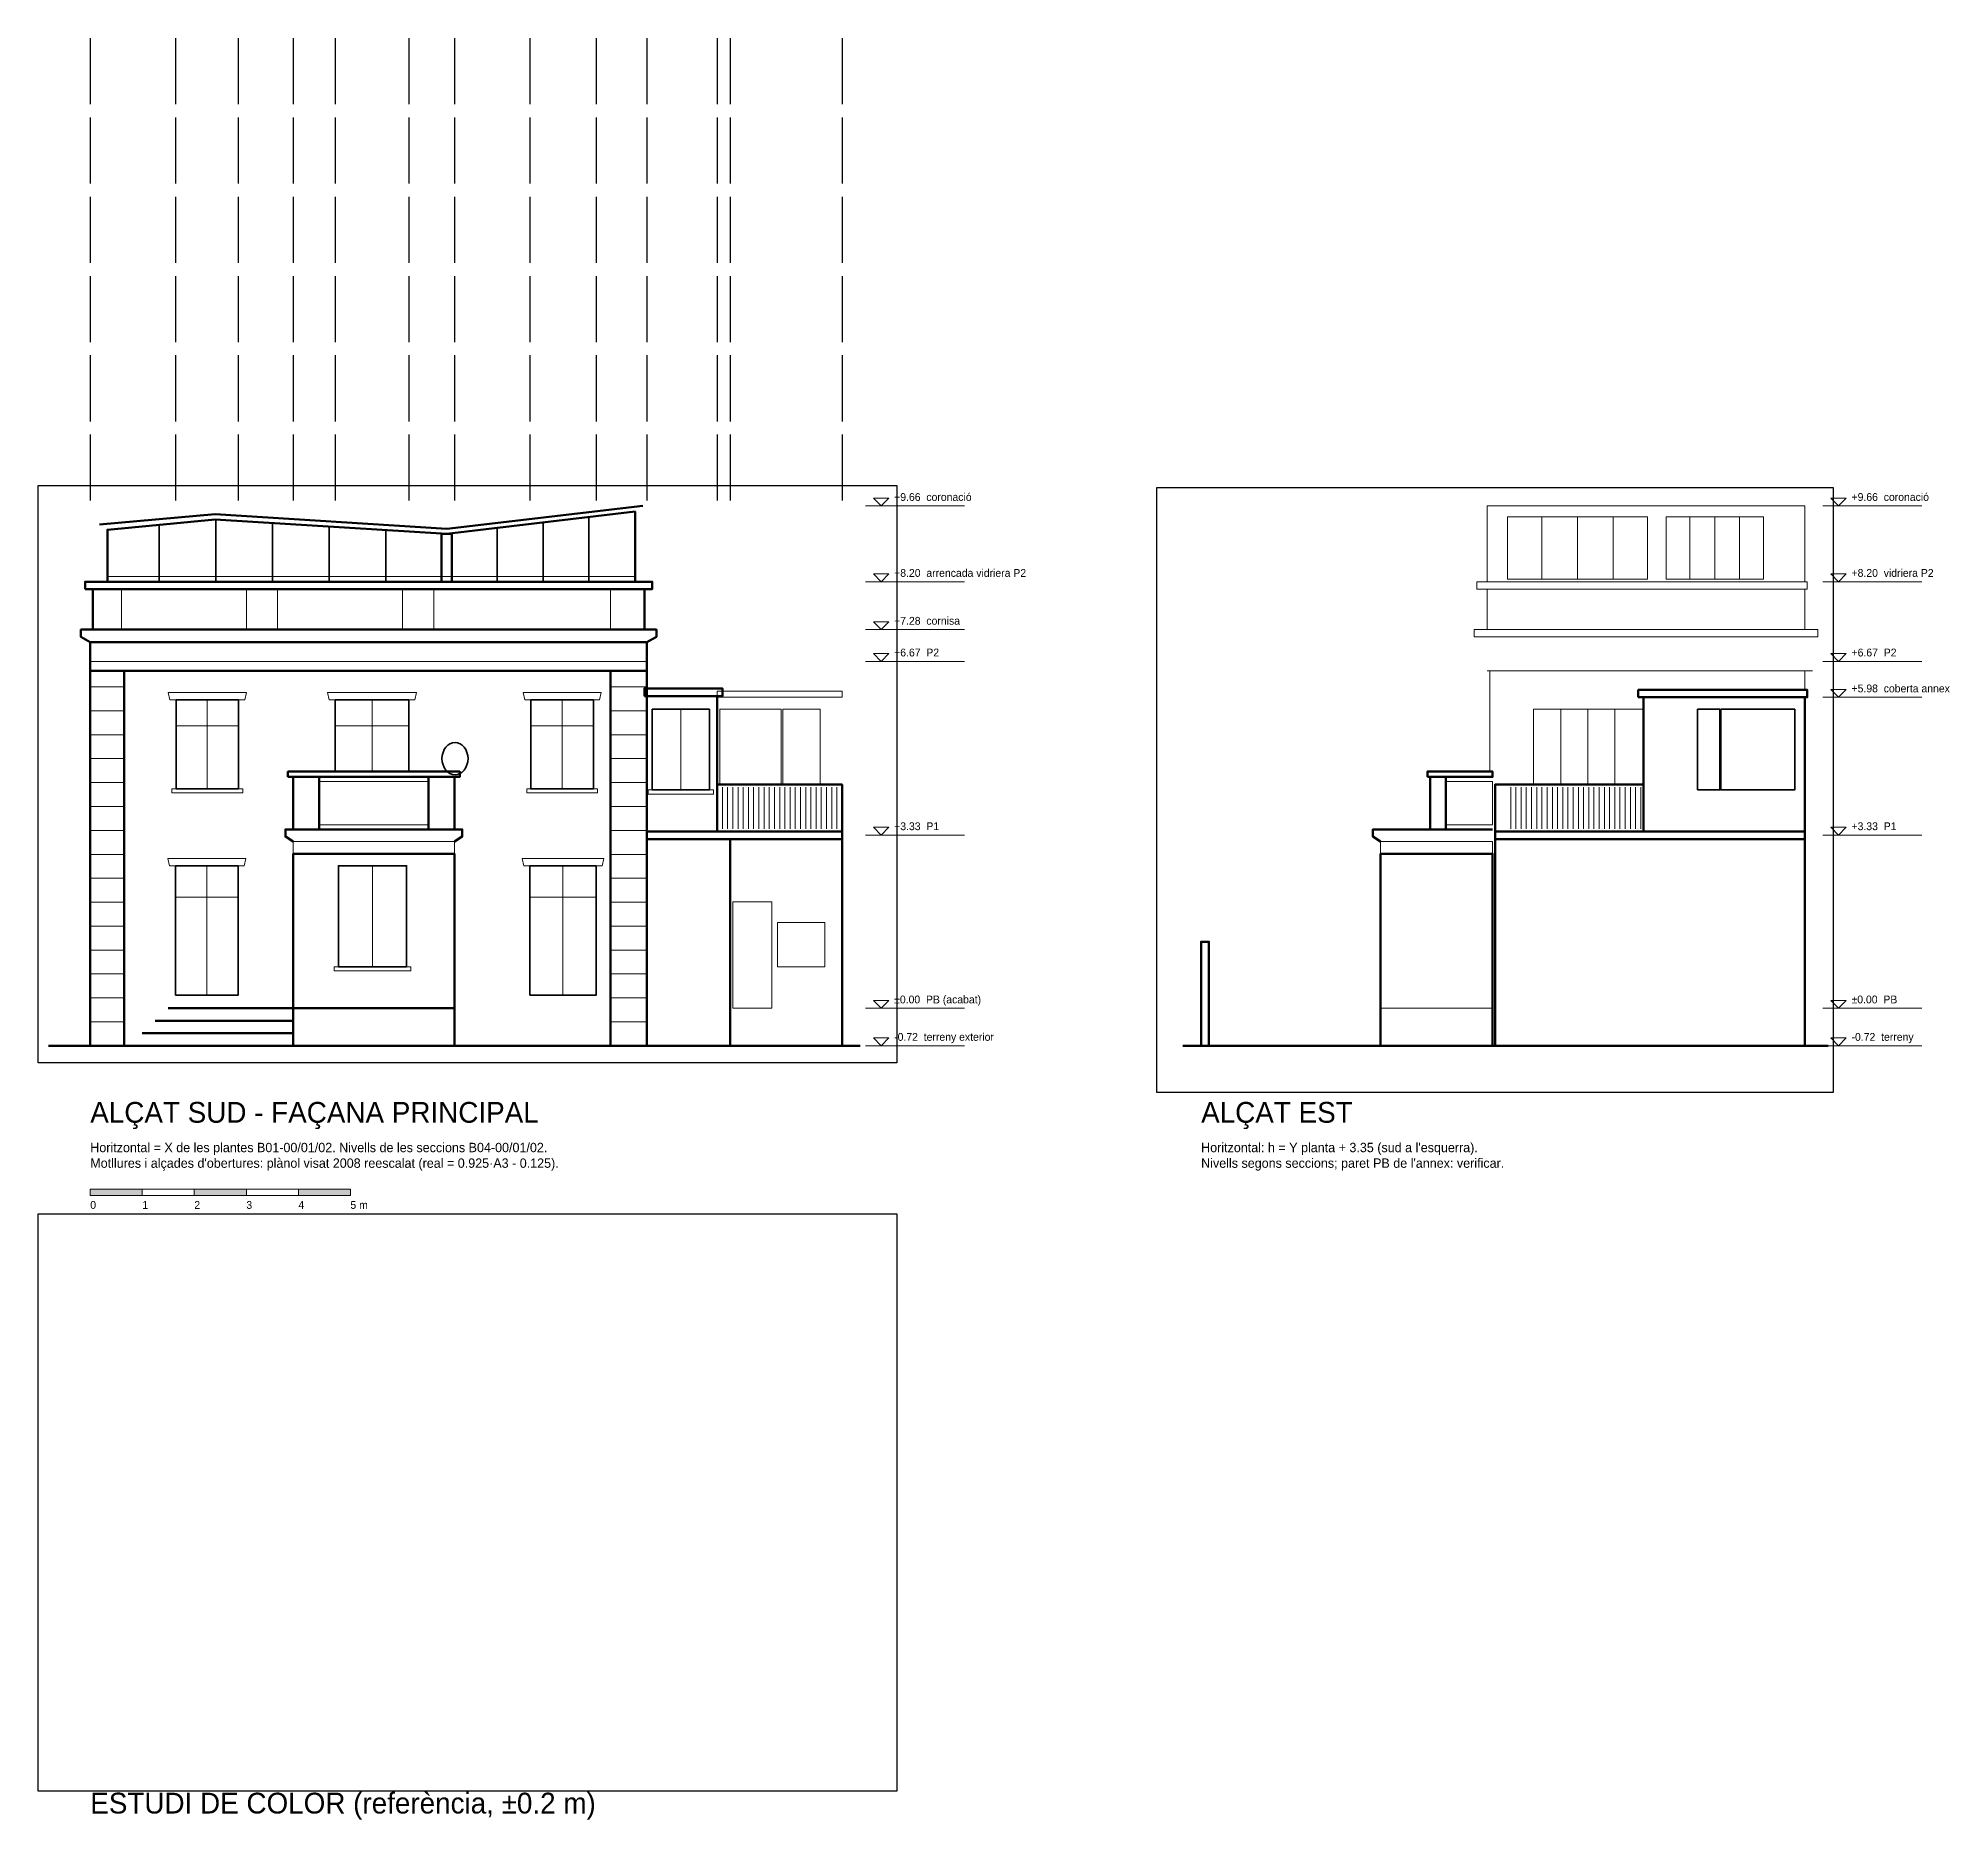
# Model space of a CAD drawing. Header units: metres. Extents: x -31 to 24.7, y -37.6 to -3.4.
# Drawn here: x -12 to 24.74, y -37.6 to -3.35 of the extents above; entities that cross this region are included whole.
import ezdxf
from ezdxf.enums import TextEntityAlignment as Align

# ---------------------------------------------------------------- set-up
doc = ezdxf.new("R2010")
doc.units = ezdxf.units.M
doc.linetypes.add('DASHED', pattern=[1.524, 1.27, -0.254])
for name, color, linetype, lineweight in [('A-ALCAT-CONTORN', 7, 'Continuous', 50), ('A-ALCAT-COTES', 1, 'Continuous', 18), ('A-ALCAT-FONS', 9, 'Continuous', 9), ('A-ALCAT-JUNTES', 8, 'Continuous', 9), ('A-ALCAT-MOTLLURES', 3, 'Continuous', 18), ('A-ALCAT-OBERTURES', 4, 'Continuous', 35), ('A-ALCAT-TERRENY', 7, 'Continuous', 70), ('A-ALCAT-TEXT', 7, 'Continuous', 18)]:
    doc.layers.add(name, color=color, linetype=linetype, lineweight=lineweight)
doc.layers.add('A-ALCAT-LINIES-REFERIDA', color=9, linetype='Continuous', plot=False)
doc.layers.add('A-ALCAT-REF-IMATGE', color=8, linetype='Continuous', plot=False)
picture_1 = doc.add_image_def('image1.png', size_in_pixel=(1650, 1200))
picture_2 = doc.add_image_def('image3.png', size_in_pixel=(1300, 1200))
picture_3 = doc.add_image_def('image4.png', size_in_pixel=(1650, 1200))

msp = doc.modelspace()

# ---------------------------------------------------------------- texts
at = {"layer": 'A-ALCAT-COTES'}
for s, p in [('+9.66  coronació', (4.45, -12.29)), ('+9.66  coronació', (22.85, -12.29)), ('+8.20  arrencada vidriera P2', (4.45, -13.75)), ('+8.20  vidriera P2', (22.85, -13.75)), ('+7.28  cornisa', (4.45, -14.67)), ('+6.67  P2', (4.45, -15.28)), ('+6.67  P2', (22.85, -15.28)), ('+5.98  coberta annex', (22.85, -15.97)), ('+3.33  P1', (4.45, -18.62)), ('+3.33  P1', (22.85, -18.62)), ('±0.00  PB (acabat)', (4.45, -21.95)), ('±0.00  PB', (22.85, -21.95)), ('-0.72  terreny exterior', (4.45, -22.67)), ('-0.72  terreny', (22.85, -22.67)), ('0', (-11, -25.9)), ('1', (-10, -25.9)), ('2', (-9, -25.9)), ('3', (-8, -25.9)), ('4', (-7, -25.9)), ('5 m', (-6, -25.9))]:
    msp.add_text(s, height=0.15, dxfattribs=at).set_placement(p, align=Align.BOTTOM_LEFT)
at = {"layer": 'A-ALCAT-TEXT'}
for s, height, p in [('ALÇAT SUD - FAÇANA PRINCIPAL', 0.4, (-11, -24.32)), ('ALÇAT EST', 0.4, (10.35, -24.32)), ('Horitzontal = X de les plantes B01-00/01/02. Nivells de les seccions B04-00/01/02.', 0.18, (-11, -24.82)), ("Horitzontal: h = Y planta + 3.35 (sud a l'esquerra).", 0.18, (10.35, -24.82)), ("Motllures i alçades d'obertures: plànol visat 2008 reescalat (real = 0.925·A3 - 0.125).", 0.18, (-11, -25.12)), ("Nivells segons seccions; paret PB de l'annex: verificar.", 0.18, (10.35, -25.12)), ('ESTUDI DE COLOR (referència, ±0.2 m)', 0.4, (-11, -37.6))]:
    msp.add_text(s, height=height, dxfattribs=at).set_placement(p, align=Align.BOTTOM_LEFT)

# ---------------------------------------------------------------- hatches: boundary and pattern name
at = {"layer": 'A-ALCAT-COTES'}
for points in [[(-11, -25.6), (-10, -25.6), (-10, -25.48), (-11, -25.48)], [(-9, -25.6), (-8, -25.6), (-8, -25.48), (-9, -25.48)], [(-7, -25.6), (-6, -25.6), (-6, -25.48), (-7, -25.48)]]:
    msp.add_hatch(color=1, dxfattribs=at).paths.add_polyline_path(points)

# ---------------------------------------------------------------- linework, layer by layer
at = {"layer": 'A-ALCAT-CONTORN'}
for p, q in [((1.3, -22.72), (1.3, -18.75)), ((-9.5, -22), (-7.1, -22)), ((-9.75, -22.24), (-7.1, -22.24)), ((-10, -22.48), (-7.1, -22.48))]:
    msp.add_line(p, q, dxfattribs=at)
for points in [[(-10.82, -12.7), (-8.6, -12.5), (-4.15, -12.78), (-0.38, -12.34)], [(-10.67, -13.8), (-10.67, -12.8), (-8.6, -12.6), (-4.15, -12.88), (-0.53, -12.45), (-0.53, -13.8)], [(-11, -14.96), (-11.18, -14.86), (-11.18, -14.72), (-0.12, -14.72), (-0.12, -14.86), (-0.3, -14.96)], [(-10.35, -22.72), (-10.35, -15.51), (-1, -15.51), (-1, -22.72)], [(-0.3, -18.6), (-0.3, -16), (1.05, -16), (1.05, -18.6)], [(18.85, -18.6), (18.85, -16.02), (21.95, -16.02), (21.95, -18.6)], [(-7.1, -18.79), (-7.25, -18.7), (-7.25, -18.56), (-3.85, -18.56), (-3.85, -18.7), (-4, -18.79)], [(13.8, -18.79), (13.65, -18.7), (13.65, -18.56), (15.95, -18.56)], [(-0.3, -22.72), (-0.3, -18.75), (3.45, -18.75), (3.45, -22.72)]]:
    msp.add_lwpolyline(points, dxfattribs=at)
for points in [[(-4.25, -13.8), (-4.05, -13.8), (-4.05, -12.88), (-4.25, -12.88)], [(-11.1, -13.94), (-0.2, -13.94), (-0.2, -13.8), (-11.1, -13.8)], [(-10.95, -14.72), (-0.35, -14.72), (-0.35, -13.94), (-10.95, -13.94)], [(-11, -15.51), (-0.3, -15.51), (-0.3, -14.96), (-11, -14.96)], [(-11, -22.72), (-10.35, -22.72), (-10.35, -15.51), (-11, -15.51)], [(-1, -22.72), (-0.3, -22.72), (-0.3, -15.51), (-1, -15.51)], [(-0.35, -16), (1.15, -16), (1.15, -15.85), (-0.35, -15.85)], [(18.75, -16.02), (22, -16.02), (22, -15.88), (18.75, -15.88)], [(-7.2, -17.55), (-3.9, -17.55), (-3.9, -17.45), (-7.2, -17.45)], [(-7.1, -18.56), (-6.6, -18.56), (-6.6, -17.55), (-7.1, -17.55)], [(-4.5, -18.56), (-4, -18.56), (-4, -17.55), (-4.5, -17.55)], [(14.7, -17.55), (15.95, -17.55), (15.95, -17.45), (14.7, -17.45)], [(14.75, -18.56), (15.05, -18.56), (15.05, -17.55), (14.75, -17.55)], [(1.05, -18.6), (3.45, -18.6), (3.45, -17.7), (1.05, -17.7)], [(16, -18.6), (18.85, -18.6), (18.85, -17.7), (16, -17.7)], [(-0.3, -18.75), (3.45, -18.75), (3.45, -18.6), (-0.3, -18.6)], [(16, -18.75), (21.95, -18.75), (21.95, -18.6), (16, -18.6)], [(-7.1, -22), (-4, -22), (-4, -19.03), (-7.1, -19.03)], [(13.8, -22.72), (15.95, -22.72), (15.95, -19.03), (13.8, -19.03)], [(16, -22.72), (21.95, -22.72), (21.95, -18.75), (16, -18.75)], [(10.35, -22.72), (10.5, -22.72), (10.5, -20.72), (10.35, -20.72)], [(-7.1, -22.72), (-4, -22.72), (-4, -22), (-7.1, -22)]]:
    msp.add_lwpolyline(points, close=True, dxfattribs=at)
at = {"layer": 'A-ALCAT-COTES'}
for p, q in [((3.9, -12.34), (5.8, -12.34)), ((22.3, -12.34), (24.2, -12.34)), ((3.9, -13.8), (5.8, -13.8)), ((22.3, -13.8), (24.2, -13.8)), ((3.9, -14.72), (5.8, -14.72)), ((3.9, -15.33), (5.8, -15.33)), ((22.3, -15.33), (24.2, -15.33)), ((22.3, -16.02), (24.2, -16.02)), ((3.9, -18.67), (5.8, -18.67)), ((22.3, -18.67), (24.2, -18.67)), ((3.9, -22), (5.8, -22)), ((22.3, -22), (24.2, -22)), ((3.9, -22.72), (5.8, -22.72)), ((22.3, -22.72), (24.2, -22.72))]:
    msp.add_line(p, q, dxfattribs=at)
for points in [[(4.2, -12.34), (4.35, -12.19), (4.05, -12.19)], [(22.6, -12.34), (22.75, -12.19), (22.45, -12.19)], [(4.2, -13.8), (4.35, -13.65), (4.05, -13.65)], [(22.6, -13.8), (22.75, -13.65), (22.45, -13.65)], [(4.2, -14.72), (4.35, -14.57), (4.05, -14.57)], [(4.2, -15.33), (4.35, -15.18), (4.05, -15.18)], [(22.6, -15.33), (22.75, -15.18), (22.45, -15.18)], [(22.6, -16.02), (22.75, -15.87), (22.45, -15.87)], [(4.2, -18.67), (4.35, -18.52), (4.05, -18.52)], [(22.6, -18.67), (22.75, -18.52), (22.45, -18.52)], [(4.2, -22), (4.35, -21.85), (4.05, -21.85)], [(22.6, -22), (22.75, -21.85), (22.45, -21.85)], [(4.2, -22.72), (4.35, -22.57), (4.05, -22.57)], [(22.6, -22.72), (22.75, -22.57), (22.45, -22.57)], [(-11, -25.6), (-10, -25.6), (-10, -25.48), (-11, -25.48)], [(-10, -25.6), (-9, -25.6), (-9, -25.48), (-10, -25.48)], [(-9, -25.6), (-8, -25.6), (-8, -25.48), (-9, -25.48)], [(-8, -25.6), (-7, -25.6), (-7, -25.48), (-8, -25.48)], [(-7, -25.6), (-6, -25.6), (-6, -25.48), (-7, -25.48)]]:
    msp.add_lwpolyline(points, close=True, dxfattribs=at)
at = {"layer": 'A-ALCAT-FONS'}
for p, q in [((16.9, -13.75), (16.9, -12.55)), ((17.585, -13.75), (17.585, -12.55)), ((18.27, -13.75), (18.27, -12.55)), ((19.74, -13.75), (19.74, -12.55)), ((20.22, -13.75), (20.22, -12.55)), ((20.7, -13.75), (20.7, -12.55)), ((15.85, -15.51), (22.1, -15.51)), ((15.9, -17.45), (15.9, -15.51)), ((21.95, -15.88), (21.95, -15.51)), ((16.74, -17.7), (16.74, -16.25)), ((16.74, -16.25), (18.85, -16.25)), ((17.26, -17.7), (17.26, -16.25)), ((17.78, -17.7), (17.78, -16.25)), ((18.3, -17.7), (18.3, -16.25))]:
    msp.add_line(p, q, dxfattribs=at)
for points in [[(15.85, -13.8), (21.95, -13.8), (21.95, -12.34), (15.85, -12.34)], [(16.24, -13.75), (18.93, -13.75), (18.93, -12.55), (16.24, -12.55)], [(19.29, -13.75), (21.16, -13.75), (21.16, -12.55), (19.29, -12.55)], [(15.65, -13.94), (22, -13.94), (22, -13.8), (15.65, -13.8)], [(15.85, -14.72), (21.95, -14.72), (21.95, -13.94), (15.85, -13.94)], [(15.6, -14.86), (22.2, -14.86), (22.2, -14.72), (15.6, -14.72)], [(1.05, -16.02), (3.45, -16.02), (3.45, -15.9), (1.05, -15.9)], [(1.1, -17.7), (2.28, -17.7), (2.28, -16.25), (1.1, -16.25)], [(2.31, -17.7), (3.03, -17.7), (3.03, -16.25), (2.31, -16.25)], [(1.35, -22), (2.1, -22), (2.1, -19.95), (1.35, -19.95)], [(2.21, -21.2), (3.12, -21.2), (3.12, -20.35), (2.21, -20.35)]]:
    msp.add_lwpolyline(points, close=True, dxfattribs=at)
at = {"layer": 'A-ALCAT-JUNTES'}
for p, q in [((-11, -15.82), (-10.35, -15.82)), ((-1, -15.82), (-0.3, -15.82)), ((-11, -16.28), (-10.35, -16.28)), ((-1, -16.28), (-0.3, -16.28)), ((-11, -16.74), (-10.35, -16.74)), ((-1, -16.74), (-0.3, -16.74)), ((-11, -17.2), (-10.35, -17.2)), ((-1, -17.2), (-0.3, -17.2)), ((-11, -17.66), (-10.35, -17.66)), ((-1, -17.66), (-0.3, -17.66)), ((1.15, -18.55), (1.15, -17.75)), ((1.25, -18.55), (1.25, -17.75)), ((1.35, -18.55), (1.35, -17.75)), ((1.45, -18.55), (1.45, -17.75)), ((1.55, -18.55), (1.55, -17.75)), ((1.65, -18.55), (1.65, -17.75)), ((1.75, -18.55), (1.75, -17.75)), ((1.85, -18.55), (1.85, -17.75)), ((1.95, -18.55), (1.95, -17.75)), ((2.05, -18.55), (2.05, -17.75)), ((2.15, -18.55), (2.15, -17.75)), ((2.25, -18.55), (2.25, -17.75)), ((2.35, -18.55), (2.35, -17.75)), ((2.45, -18.55), (2.45, -17.75)), ((2.55, -18.55), (2.55, -17.75)), ((2.65, -18.55), (2.65, -17.75)), ((2.75, -18.55), (2.75, -17.75)), ((2.85, -18.55), (2.85, -17.75)), ((2.95, -18.55), (2.95, -17.75)), ((3.05, -18.55), (3.05, -17.75)), ((3.15, -18.55), (3.15, -17.75)), ((3.25, -18.55), (3.25, -17.75)), ((3.35, -18.55), (3.35, -17.75)), ((16.3, -18.55), (16.3, -17.75)), ((16.4, -18.55), (16.4, -17.75)), ((16.5, -18.55), (16.5, -17.75)), ((16.6, -18.55), (16.6, -17.75)), ((16.7, -18.55), (16.7, -17.75)), ((16.8, -18.55), (16.8, -17.75)), ((16.9, -18.55), (16.9, -17.75)), ((17, -18.55), (17, -17.75)), ((17.1, -18.55), (17.1, -17.75)), ((17.2, -18.55), (17.2, -17.75)), ((17.3, -18.55), (17.3, -17.75)), ((17.4, -18.55), (17.4, -17.75)), ((17.5, -18.55), (17.5, -17.75)), ((17.6, -18.55), (17.6, -17.75)), ((17.7, -18.55), (17.7, -17.75)), ((17.8, -18.55), (17.8, -17.75)), ((17.9, -18.55), (17.9, -17.75)), ((18, -18.55), (18, -17.75)), ((18.1, -18.55), (18.1, -17.75)), ((18.2, -18.55), (18.2, -17.75)), ((18.3, -18.55), (18.3, -17.75)), ((18.4, -18.55), (18.4, -17.75)), ((18.5, -18.55), (18.5, -17.75)), ((18.6, -18.55), (18.6, -17.75)), ((18.7, -18.55), (18.7, -17.75)), ((18.8, -18.55), (18.8, -17.75)), ((-11, -18.12), (-10.35, -18.12)), ((-1, -18.12), (-0.3, -18.12)), ((-11, -18.58), (-10.35, -18.58)), ((-1, -18.58), (-0.3, -18.58)), ((-11, -19.04), (-10.35, -19.04)), ((-1, -19.04), (-0.3, -19.04)), ((-11, -19.5), (-10.35, -19.5)), ((-1, -19.5), (-0.3, -19.5)), ((-11, -19.96), (-10.35, -19.96)), ((-1, -19.96), (-0.3, -19.96)), ((-11, -20.42), (-10.35, -20.42)), ((-1, -20.42), (-0.3, -20.42)), ((-11, -20.88), (-10.35, -20.88)), ((-1, -20.88), (-0.3, -20.88)), ((-11, -21.34), (-10.35, -21.34)), ((-1, -21.34), (-0.3, -21.34)), ((-11, -21.8), (-10.35, -21.8)), ((-1, -21.8), (-0.3, -21.8)), ((-11, -22.26), (-10.35, -22.26)), ((-1, -22.26), (-0.3, -22.26))]:
    msp.add_line(p, q, dxfattribs=at)
at = {"layer": 'A-ALCAT-LINIES-REFERIDA', "linetype": 'DASHED'}
for p, q in [((-11, -3.35), (-11, -12.3)), ((-9.36, -3.35), (-9.36, -12.3)), ((-8.16, -3.35), (-8.16, -12.3)), ((-7.1, -3.35), (-7.1, -12.3)), ((-6.29, -3.35), (-6.29, -12.3)), ((-4.88, -3.35), (-4.88, -12.3)), ((-4, -3.35), (-4, -12.3)), ((-2.55, -3.35), (-2.55, -12.3)), ((-1.28, -3.35), (-1.28, -12.3)), ((-0.3, -3.35), (-0.3, -12.3)), ((1.05, -3.35), (1.05, -12.3)), ((1.3, -3.35), (1.3, -12.3)), ((3.45, -3.35), (3.45, -12.3))]:
    msp.add_line(p, q, dxfattribs=at)
at = {"layer": 'A-ALCAT-MOTLLURES'}
for p, q in [((-10.67, -13.7), (-0.53, -13.7)), ((-10.4, -14.72), (-10.4, -13.94)), ((-8, -14.72), (-8, -13.94)), ((-7.4, -14.72), (-7.4, -13.94)), ((-5, -14.72), (-5, -13.94)), ((-4.4, -14.72), (-4.4, -13.94)), ((-1, -14.72), (-1, -13.94)), ((-11, -15.33), (-0.3, -15.33)), ((-8.75, -17.78), (-8.75, -16.07)), ((-5.585, -17.45), (-5.585, -16.07)), ((-1.93, -17.78), (-1.93, -16.07)), ((0.35, -17.8), (0.35, -16.25)), ((-9.35, -16.57), (-8.15, -16.57)), ((-6.29, -16.57), (-4.88, -16.57)), ((-2.53, -16.57), (-1.33, -16.57)), ((-8.76, -21.75), (-8.76, -19.26)), ((-5.575, -21.2), (-5.575, -19.26)), ((-1.915, -21.75), (-1.915, -19.26)), ((-9.36, -19.86), (-8.16, -19.86)), ((-2.55, -19.86), (-1.28, -19.86)), ((13.8, -22), (15.95, -22))]:
    msp.add_line(p, q, dxfattribs=at)
for points in [[(-9.47, -16.07), (-8.03, -16.07), (-8, -15.93), (-9.5, -15.93)], [(-6.41, -16.07), (-4.76, -16.07), (-4.73, -15.93), (-6.44, -15.93)], [(-2.65, -16.07), (-1.21, -16.07), (-1.18, -15.93), (-2.68, -15.93)], [(-9.43, -17.86), (-8.07, -17.86), (-8.07, -17.78), (-9.43, -17.78)], [(-6.6, -18.47), (-4.5, -18.47), (-4.5, -17.64), (-6.6, -17.64)], [(-2.61, -17.86), (-1.25, -17.86), (-1.25, -17.78), (-2.61, -17.78)], [(-0.28, -17.88), (0.98, -17.88), (0.98, -17.8), (-0.28, -17.8)], [(15.05, -18.47), (15.95, -18.47), (15.95, -17.64), (15.05, -17.64)], [(-7.1, -19.03), (-4, -19.03), (-4, -18.79), (-7.1, -18.79)], [(13.8, -19.03), (15.95, -19.03), (15.95, -18.79), (13.8, -18.79)], [(-9.48, -19.26), (-8.04, -19.26), (-8.01, -19.12), (-9.51, -19.12)], [(-2.67, -19.26), (-1.16, -19.26), (-1.13, -19.12), (-2.7, -19.12)], [(-6.31, -21.28), (-4.84, -21.28), (-4.84, -21.2), (-6.31, -21.2)]]:
    msp.add_lwpolyline(points, close=True, dxfattribs=at)
at = {"layer": 'A-ALCAT-OBERTURES'}
for p, q in [((-9.675, -13.8), (-9.675, -12.704)), ((-8.585, -13.8), (-8.585, -12.601)), ((-7.5, -13.8), (-7.5, -12.669)), ((-6.41, -13.8), (-6.41, -12.738)), ((-5.32, -13.8), (-5.32, -12.806)), ((-3.18, -13.8), (-3.18, -12.765)), ((-2.295, -13.8), (-2.295, -12.66)), ((-1.415, -13.8), (-1.415, -12.555))]:
    msp.add_line(p, q, dxfattribs=at)
for points in [[(-9.35, -17.78), (-8.15, -17.78), (-8.15, -16.07), (-9.35, -16.07)], [(-6.29, -17.45), (-4.88, -17.45), (-4.88, -16.07), (-6.29, -16.07)], [(-2.53, -17.78), (-1.33, -17.78), (-1.33, -16.07), (-2.53, -16.07)], [(-0.2, -17.8), (0.9, -17.8), (0.9, -16.25), (-0.2, -16.25)], [(19.89, -17.8), (20.32, -17.8), (20.32, -16.25), (19.89, -16.25)], [(20.34, -17.8), (21.76, -17.8), (21.76, -16.25), (20.34, -16.25)], [(-9.36, -21.75), (-8.16, -21.75), (-8.16, -19.26), (-9.36, -19.26)], [(-6.23, -21.2), (-4.92, -21.2), (-4.92, -19.26), (-6.23, -19.26)], [(-2.55, -21.75), (-1.28, -21.75), (-1.28, -19.26), (-2.55, -19.26)]]:
    msp.add_lwpolyline(points, close=True, dxfattribs=at)
msp.add_ellipse((-3.99, -17.2), major_axis=(0, 0.31), ratio=0.806452, dxfattribs=at)
at = {"layer": 'A-ALCAT-TERRENY'}
for p, q in [((-11.8, -22.72), (3.8, -22.72)), ((10, -22.72), (22.4, -22.72))]:
    msp.add_line(p, q, dxfattribs=at)

msp.set_redraw_order([(e.dxf.handle, doc.entitydb.next_handle()) for e in msp.query("TEXT MTEXT ATTDEF DIMENSION ARC_DIMENSION")])  # texts and dimensions are drawn at this point

# ---------------------------------------------------------------- pictures from other files: only their frames are drawn
at = {"layer": 'A-ALCAT-REF-IMATGE'}
image = msp.add_image(picture_1, insert=(-12, -23.05), size_in_units=(16.5, 11.1), dxfattribs=at)
image = msp.add_image(picture_2, insert=(9.5, -23.616), size_in_units=(13, 11.63), dxfattribs=at)
image = msp.add_image(picture_3, insert=(-12, -37.05), size_in_units=(16.5, 11.1), dxfattribs=at)

doc.saveas('drawing.dxf')
